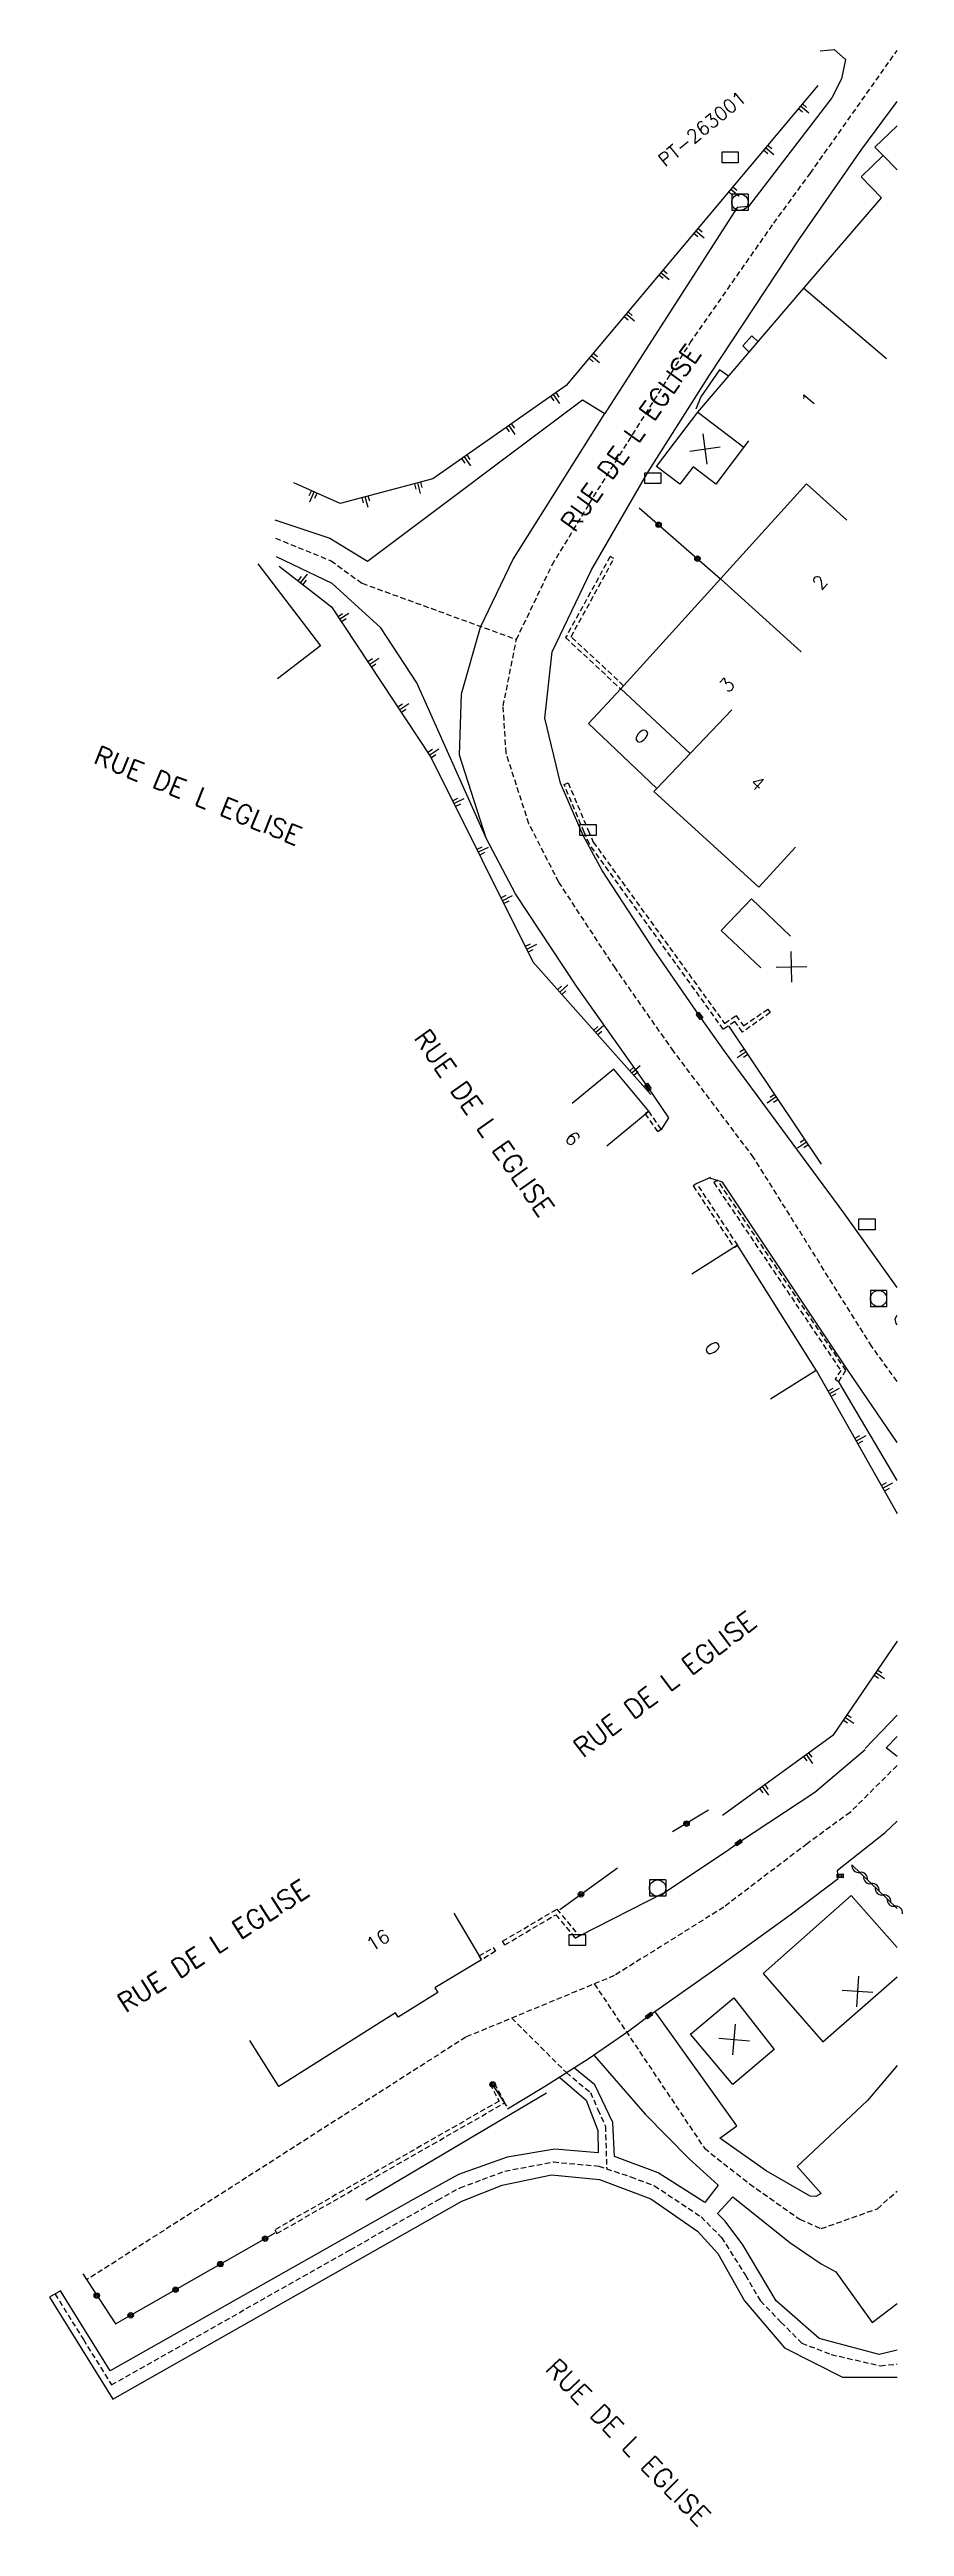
# Model space of a CAD drawing. Header units: millimetres. Extents: x 215106 to 216001, y 109646 to 110000.
# Drawn here: x 215922 to 216000.7, y 109646.4 to 109874.5 of the extents above; entities that cross this region are included whole.
import ezdxf
from ezdxf.enums import TextEntityAlignment as Align

# ---------------------------------------------------------------- set-up
doc = ezdxf.new("R2010")
doc.units = ezdxf.units.MM
doc.linetypes.add('DASHED', pattern=[0.75, 0.5, -0.25])
doc.layers.get('0').update_dxf_attribs({"linetype": 'CONTINUOUS'})
for name, color, linetype in [('W0001', 6, 'DASHED'), ('W0008', 7, 'CONTINUOUS'), ('W0100', 7, 'CONTINUOUS'), ('W0105', 7, 'CONTINUOUS'), ('W0112', 1, 'DASHED'), ('W0211', 2, 'CONTINUOUS'), ('W0302', 3, 'CONTINUOUS'), ('W0310', 3, 'CONTINUOUS'), ('W0322', 7, 'CONTINUOUS'), ('W0400', 7, 'CONTINUOUS'), ('W0420', 7, 'CONTINUOUS'), ('W0984', 7, 'CONTINUOUS'), ('W0989', 7, 'CONTINUOUS'), ('W0991', 7, 'CONTINUOUS'), ('W1102', 7, 'CONTINUOUS'), ('W1471', 7, 'CONTINUOUS')]:
    doc.layers.add(name, color=color, linetype=linetype)
doc.styles.get("Standard").update_dxf_attribs({"font": 'romans.shx', "width": 0.85})

msp = doc.modelspace()

# ---------------------------------------------------------------- texts
at = {"layer": 'W0984'}
msp.add_text('PT-263001', height=1.25, rotation=39.3429, dxfattribs=at).set_placement((215982.04, 109867.18), align=Align.MIDDLE)
at = {"layer": 'W0989'}
for rotation, p in [(54.7087, (215975.47, 109838.71)), (337.8319, (215935.61, 109805.78)), (305.1065, (215961.97, 109775.65)), (37.2345, (215978.62, 109723.93)), (32.6318, (215937.03, 109699.83)), (314.4342, (215975.23, 109654.13))]:
    msp.add_text('RUE DE L EGLISE', height=1.75, rotation=rotation, dxfattribs=at).set_placement(p, align=Align.MIDDLE)
at = {"layer": 'W0991'}
for s, rotation, p in [('1', 49.5248, (215991.86, 109842.24)), ('2', 47.8674, (215992.89, 109825.41)), ('3', 47.7919, (215984.33, 109815.96)), ('0', 316.3561, (215976.5, 109811.25)), ('4', 317.5775, (215987.16, 109806.9)), ('6', 309.5561, (215970.13, 109774.18)), ('0', 302.1816, (215983.02, 109754.88)), ('16', 31.7175, (215952.2, 109700.36))]:
    msp.add_text(s, height=1.25, rotation=rotation, dxfattribs=at).set_placement(p, align=Align.MIDDLE)

# ---------------------------------------------------------------- blocks, each defined once
blk = doc.blocks.new('T1471')
at = {"color": 0, "linetype": 'Continuous', "flags": 128}
blk.add_lwpolyline([(-0.75, -0.5), (-0.75, 0.5), (0.75, 0.5), (0.75, -0.5), (-0.75, -0.5)], dxfattribs=at)
blk = doc.blocks.new('T420')
for p, q in [((0.75, 0.75), (-0.75, 0.75)), ((-0.75, 0.75), (-0.75, -0.75)), ((0.75, 0.75), (0.75, -0.75)), ((0.75, -0.75), (-0.75, -0.75))]:
    blk.add_line(p, q)
blk.add_ellipse((0, 0), major_axis=(-0.53, 0.53), ratio=1, start_param=3.926991, end_param=10.210176)
blk = doc.blocks.new('T400')
for p, q in [((-0.15, 0.3), (0.15, 0.3)), ((-0.15, -0.25), (-0.15, 0.3)), ((-0.15, 0.15), (0.15, 0.15)), ((-0.15, 0), (0.15, 0)), ((0.15, 0.3), (0.15, -0.25)), ((-0.15, -0.15), (0.15, -0.15)), ((-0.15, -0.25), (-0.15, -0.3)), ((-0.15, -0.3), (0.15, -0.3)), ((0.15, -0.3), (0.15, -0.25))]:
    blk.add_line(p, q)
blk = doc.blocks.new('t991o')
at = {"color": 0, "linetype": 'Continuous'}
for p, q in [((-1, 1), (1, -1)), ((-1, -1), (1, 1))]:
    blk.add_line(p, q, dxfattribs=at)
blk = doc.blocks.new('t310o')
at = {"color": 0, "linetype": 'Continuous'}
for centre, start, end in [((-0.5, 0.38), 216.8699, 323.1304), ((0.5, -0.37), 36.8699, 143.1303)]:
    blk.add_arc(centre, 0.625, start, end, dxfattribs=at)
blk = doc.blocks.new('t322o')
at = {"color": 0, "linetype": 'Continuous'}
for radius in [0.25, 0.15]:
    blk.add_circle((0, 0), radius, dxfattribs=at)
blk = doc.blocks.new('t211o')
at = {"color": 0, "linetype": 'Continuous'}
for p, q in [((-0.29, 0.5), (-0.29, 0)), ((0, 1), (0, 0)), ((0.29, 0.5), (0.29, 0))]:
    blk.add_line(p, q, dxfattribs=at)

# ---------------------------------------------------------------- linework, layer by layer
at = {"layer": 'W0001'}
for points in [[(216000, 109751.82), (215997.66, 109755.04), (215986.79, 109772.44), (215979.43, 109782.21), (215974.06, 109789.86), (215968.85, 109797.8), (215966.1, 109803.17), (215963.99, 109809.7), (215963.73, 109814.02), (215964.95, 109820.15), (215968.24, 109827.01), (215971.66, 109832.64), (215980.95, 109847.46), (215988.64, 109858.48), (215992, 109863.07), (216000, 109874.38)], [(215942.77, 109829.47), (215947.88, 109827.39), (215950.73, 109825.32), (215964.95, 109820.15)], [(216000, 109716.44), (215995.67, 109712.13), (215991.72, 109709.24), (215984.04, 109703.4), (215973.96, 109697.09), (215960.29, 109691.43), (215925.37, 109669.07)], [(215972.12, 109696.33), (215982.26, 109681.19), (215986.42, 109677.91), (215991.05, 109674.65), (215993.02, 109673.79), (215998.2, 109675.63), (216000, 109677.25)], [(215964.52, 109693.18), (215969.55, 109688.16), (215971.76, 109686.33), (215972.45, 109684.76), (215973.14, 109683.2), (215973.26, 109679.31)], [(215922.47, 109667.77), (215925.07, 109663.58), (215927.67, 109659.4), (215942.68, 109667.9), (215949.65, 109671.85), (215957.69, 109676.41), (215959.76, 109677.56), (215961.82, 109678.32), (215963.87, 109679.09), (215966.1, 109679.51), (215968.34, 109679.93), (215972.53, 109679.55), (215975.47, 109678.56), (215977.65, 109677.74), (215981.95, 109674.88), (215983.83, 109672.98), (215986.03, 109669.52), (215987.41, 109667.14), (215989.31, 109665.19), (215991.22, 109663.25), (215993.94, 109662.2), (215998.45, 109661.16), (216000, 109661.32)]]:
    msp.add_lwpolyline(points, dxfattribs=at)
at = {"layer": 'W0008'}
for points in [[(215992.92, 109874.36), (215994.2, 109874.48), (215995.24, 109873.55), (215994.88, 109871.77), (215993.99, 109870.04), (215986.32, 109860.01), (215985.27, 109859.93), (215973.1, 109840.96)], [(216000, 109760.46), (215995.1, 109767.33), (215984.21, 109782.1), (215981.81, 109785.47), (215977.63, 109791.52), (215972.84, 109798.87), (215971.08, 109802.08), (215969, 109806.9), (215967.57, 109812.89), (215968.24, 109819.02), (215971.85, 109826.56), (215977.08, 109835.57), (215982.72, 109844.48), (215990.95, 109856.94), (215996.74, 109865.3), (216000, 109869.68)], [(215942.69, 109831.17), (215947.77, 109829.48), (215951.24, 109827.37), (215971.04, 109842.21), (215973.1, 109840.96)], [(215978.3, 109775.03), (215978.98, 109776.08), (215977.06, 109778.95), (215970.48, 109788.21), (215964.87, 109796.73), (215962.17, 109801.86), (215959.7, 109809.5), (215959.89, 109815.15), (215961.65, 109821.28), (215964.63, 109827.47), (215973.1, 109840.96)], [(215962.19, 109801.79), (215955.77, 109816.15), (215952.45, 109821.22), (215947.99, 109825.31), (215942.86, 109827.77)], [(216000, 109746.2), (215995.4, 109752.94), (215983.92, 109770.16), (215982.66, 109770.56), (215982.83, 109770.6), (215981.57, 109770.04)], [(216000, 109757.04), (215999.92, 109757.15), (215999.81, 109757.58), (216000, 109757.93)], [(215970.75, 109700.77), (215978.52, 109704.71), (215984.28, 109708.54), (215985.41, 109709.34), (215992.44, 109713.98), (215997.07, 109717.93)], [(216000, 109717.26), (215998.98, 109718.08), (216000, 109719.12)], [(215964.14, 109684.84), (215967.53, 109686.89), (215971.56, 109689.43), (215975.31, 109692.01), (215977.17, 109693.42), (215983.2, 109697.67), (215990.15, 109702.69), (215994.59, 109706.04), (215994.52, 109706.82), (215998.9, 109710.28), (216000, 109711.32)], [(216000, 109688.83), (215997.27, 109685.59), (215990.79, 109679.51), (215993.01, 109677.02), (215992.52, 109676.75), (215992, 109676.78), (215987.96, 109679.11), (215983.68, 109682.11), (215985.24, 109683.25), (215977.76, 109693.72)], [(215968.95, 109687.71), (215971.36, 109685.62), (215972.45, 109682.82), (215972.47, 109680.78), (215968.49, 109681.1), (215964.08, 109680.36), (215959.6, 109678.79), (215955.44, 109676.49), (215927.54, 109660.7), (215922.98, 109668.05), (215921.96, 109667.49), (215927.79, 109658.09), (215959.93, 109676.33), (215963.65, 109677.81), (215968.18, 109678.76), (215972.59, 109678.32), (215977.31, 109676.55), (215981.61, 109673.55), (215983.48, 109671.49), (215985.95, 109667.14), (215989.63, 109662.82), (215994.97, 109660.1), (216000, 109660.12)], [(215972.1, 109689.74), (215976.8, 109684.32), (215980.83, 109680.26), (215983.52, 109677.8), (215982.3, 109676.2), (215978, 109678.92), (215973.97, 109680.44), (215973.83, 109683.57), (215972.16, 109687.03), (215970.32, 109688.55)], [(216000, 109662.61), (215998.35, 109662.2), (215992.81, 109663.68), (215988.86, 109667.13), (215985.81, 109672.3), (215984.18, 109674.48), (215983.46, 109675.18), (215984.87, 109676.71), (215990.11, 109672.53), (215993.02, 109670.55), (215994.37, 109669.8), (215997.71, 109665.15), (216000, 109666.9)]]:
    msp.add_lwpolyline(points, dxfattribs=at)
at = {"layer": 'W0100'}
for points in [[(215986.33, 109838.43), (215983.3, 109834.45), (215981.22, 109836.04), (215980.01, 109834.44), (215977.85, 109836.06), (215981.66, 109841.07), (215991.42, 109852.5), (215998.55, 109860.81), (215996.68, 109862.76), (215998.73, 109864.73), (215997.95, 109865.49), (216000, 109867.46)], [(215990.65, 109801.01), (215987.28, 109797.32), (215977.61, 109806.15), (215977.87, 109806.42), (215971.59, 109812.42), (215974.55, 109815.59), (215983.75, 109825.74), (215991.66, 109834.48), (215995.36, 109831.12)], [(215941.13, 109827.1), (215946.92, 109819.56), (215942.95, 109816.51)], [(215987.44, 109789.91), (215983.81, 109793.35), (215986.58, 109796.27), (215990.2, 109792.83)], [(215973.28, 109773.51), (215977.13, 109776.7), (215973.92, 109780.58), (215970.07, 109777.4)], [(215988.33, 109750.2), (215992.56, 109752.86), (215985.32, 109764.37), (215981.09, 109761.7)], [(216000, 109699.68), (215995.78, 109704.46), (215987.66, 109697.29), (215993.15, 109691.01), (216000, 109696.99)], [(215959.17, 109702.84), (215961.74, 109698.55), (215957.42, 109695.96), (215957.71, 109695.54), (215954.06, 109693.28), (215953.82, 109693.66), (215943.07, 109686.88), (215940.4, 109691.12)], [(215988.69, 109690.29), (215984.86, 109687.08), (215980.98, 109691.69), (215984.98, 109695.06), (215988.69, 109690.29)]]:
    msp.add_lwpolyline(points, dxfattribs=at)
at = {"layer": 'W0105'}
for p, q in [((215986.63, 109848.1), (215985.8, 109847.19)), ((215986.39, 109846.61), (215985.8, 109847.19)), ((215987.21, 109847.57), (215986.63, 109848.1)), ((215984.49, 109844.39), (215983.65, 109844.97))]:
    msp.add_line(p, q, dxfattribs=at)
msp.add_lwpolyline([(215983.65, 109844.97), (215981.92, 109842.48), (215981.48, 109841.35)], dxfattribs=at)
at = {"layer": 'W0112'}
for p, q in [((215973.58, 109827.78), (215969.48, 109820.32)), ((215969.48, 109820.32), (215974.55, 109815.59)), ((215971.18, 109802.41), (215969.34, 109806.79)), ((215977.13, 109776.7), (215976.8, 109776.47)), ((215978.28, 109775.05), (215977.13, 109776.7)), ((215981.57, 109770.04), (215981.23, 109769.82)), ((215985.33, 109764.36), (215981.57, 109770.04)), ((215995.28, 109752.84), (215983.46, 109770.35)), ((215994.63, 109751.8), (215995.28, 109752.84)), ((215961.74, 109698.55), (215961.53, 109698.9)), ((215963.02, 109699.33), (215961.74, 109698.55)), ((215963.88, 109699.93), (215963.68, 109700.27)), ((215942.89, 109673.34), (215963.88, 109685.38)), ((215963.88, 109685.38), (215962.86, 109687.32))]:
    msp.add_line(p, q, dxfattribs=at)
for points in [[(215969.98, 109820.4), (215973.93, 109827.59), (215973.58, 109827.78)], [(215974.55, 109815.59), (215974.82, 109815.89), (215969.98, 109820.4)], [(215969.34, 109806.79), (215969.71, 109806.95), (215971.55, 109802.57), (215972.02, 109801.49), (215984.11, 109784.79), (215985.16, 109785.51), (215985.85, 109784.55)], [(215988.32, 109785.78), (215985.76, 109783.99), (215985.06, 109784.96), (215984.01, 109784.24), (215971.67, 109801.29), (215971.18, 109802.41)], [(215985.85, 109784.55), (215988.09, 109786.11), (215988.32, 109785.78)], [(215976.8, 109776.47), (215977.96, 109774.82), (215978.28, 109775.05)], [(215981.23, 109769.82), (215984.99, 109764.14), (215985.33, 109764.36)], [(215983.46, 109770.35), (215983.13, 109770.13), (215994.81, 109752.83)], [(215994.81, 109752.83), (215994.29, 109752.01), (215994.63, 109751.8)], [(215963.68, 109700.27), (215968.67, 109703.22), (215970.71, 109700.77)], [(215963.88, 109699.93), (215968.58, 109702.7), (215970.36, 109700.54), (215970.71, 109700.77)], [(215961.53, 109698.9), (215962.81, 109699.67), (215963.02, 109699.33)], [(215963.35, 109685.54), (215942.69, 109673.68), (215942.89, 109673.34)], [(215962.86, 109687.32), (215962.51, 109687.13), (215963.35, 109685.54)]]:
    msp.add_lwpolyline(points, dxfattribs=at)
at = {"layer": 'W0211'}
for p, q in [((215993.05, 109771.81), (215984.51, 109784.57)), ((216000, 109742.7), (215994.63, 109751.79))]:
    msp.add_line(p, q, dxfattribs=at)
for points in [[(215992.71, 109871.17), (215969.54, 109843.53), (215957.26, 109834.93), (215948.72, 109832.67), (215944.45, 109834.56)], [(215943.09, 109826.91), (215947.93, 109823.14), (215957.08, 109809.32), (215966.46, 109790.45), (215977.33, 109778.23)], [(215992.56, 109752.86), (216000, 109739.65)], [(216000, 109727.88), (215994.07, 109719.2), (215983.93, 109711.85)], [(215997.07, 109718.02), (216000, 109721.08)]]:
    msp.add_lwpolyline(points, dxfattribs=at)
at = {"layer": 'W0302'}
msp.add_line((215967.73, 109686.27), (215951.08, 109676.42), dxfattribs=at)
at = {"layer": 'W0310'}
msp.add_line((215995.83, 109707.3), (216000, 109703.27), dxfattribs=at)
at = {"layer": 'W0322'}
for p, q in [((215976.25, 109832.27), (215983.75, 109825.74)), ((215982.64, 109712.33), (215979.32, 109710.33)), ((215968.96, 109703.19), (215974.26, 109707.01)), ((215964.05, 109685.07), (215962.67, 109687.2))]:
    msp.add_line(p, q, dxfattribs=at)
msp.add_lwpolyline([(215925.02, 109669.62), (215928.02, 109665.01), (215942.73, 109673.4)], dxfattribs=at)
at = {"layer": 'W1102'}
for p, q in [((215998.73, 109864.73), (216000, 109863.41)), ((215991.42, 109852.5), (215999.02, 109846.01)), ((215981.66, 109841.07), (215985.89, 109837.85)), ((215983.75, 109825.74), (215991.16, 109819.02)), ((215974.55, 109815.59), (215980.94, 109809.64)), ((215977.87, 109806.42), (215984.77, 109813.66))]:
    msp.add_line(p, q, dxfattribs=at)

# ---------------------------------------------------------------- block references
at = {"layer": 'W0211'}
for p, rotation in [((215991.1, 109869.25), 230.0276212340547), ((215987.89, 109865.42), 230.0276212340547), ((215984.68, 109861.59), 230.0276212340547), ((215981.47, 109857.76), 230.0276212340547), ((215978.25, 109853.92), 230.0276212340547), ((215975.04, 109850.09), 230.0276212340547), ((215971.83, 109846.26), 230.0276212340547), ((215968.36, 109842.71), 214.9953643995007), ((215964.27, 109839.84), 214.9953643995007), ((215960.17, 109836.97), 214.9953643995007), ((215946.33, 109833.73), 156.0624337632232), ((215955.86, 109834.56), 194.8558829941564), ((215951.03, 109833.28), 194.8558829941564), ((215945.06, 109825.38), 322.0660241364718), ((215948.68, 109822), 303.5021115281899), ((215951.44, 109817.83), 303.5021115281899), ((215954.2, 109813.66), 303.5021115281899), ((215956.96, 109809.49), 303.5021115281899), ((215959.21, 109805.03), 296.4338005320809), ((215961.44, 109800.55), 296.4338005320809), ((215963.66, 109796.08), 296.4338005320809), ((215965.89, 109791.6), 296.4338005320809), ((215968.93, 109787.67), 311.6631852703039), ((215972.26, 109783.94), 311.6631852703039), ((215975.58, 109780.2), 311.6631852703039), ((215986.1, 109782.2), 123.7884115610914), ((215988.88, 109778.04), 123.7884115610914), ((215991.66, 109773.89), 123.7884115610914), ((215993.79, 109750.68), 299.3838998177565), ((215996.24, 109746.32), 299.3838998177565), ((215998.7, 109741.97), 299.3838998177565), ((215998.03, 109724.99), 235.6547360162718), ((215995.2, 109720.87), 235.6547360162718), ((215991.65, 109717.45), 215.9641122510508), ((215987.61, 109714.51), 215.9641122510508)]:
    msp.add_blockref('t211o', p, dxfattribs=dict(at, rotation=rotation))
at = {"layer": 'W0310', "rotation": 315.9771157220421}
for p in [(215996.55, 109706.6), (215997.63, 109705.56), (215998.71, 109704.52), (215999.79, 109703.48)]:
    msp.add_blockref('t310o', p, dxfattribs=at)
at = {"layer": 'W0322'}
for p, rotation in [((215978.04, 109830.71), 318.9712438497806), ((215981.62, 109827.59), 318.9712438497806), ((215980.61, 109711.1), 211.1004315778053), ((215970.89, 109704.58), 35.71108532555727), ((215962.76, 109687.07), 123.0562594019121), ((215941.81, 109672.87), 29.69335534717647), ((215937.68, 109670.52), 29.69335534717647), ((215926.31, 109667.63), 303.0543355652759), ((215933.56, 109668.17), 29.69335534717647), ((215929.43, 109665.81), 29.69335534717647)]:
    msp.add_blockref('t322o', p, dxfattribs=dict(at, rotation=rotation))
at = {"layer": 'W0400'}
for p, rotation in [((215981.81, 109785.47), 215.5468583366023), ((215977.06, 109778.95), 33.81149903724481), ((215985.41, 109709.34), 125.3134359872012), ((215994.77, 109706.28), 90), ((215977.17, 109693.42), 127.1616765671888)]:
    msp.add_blockref('T400', p, dxfattribs=dict(at, rotation=rotation))
at = {"layer": 'W0420'}
for p in [(215985.53, 109860.41), (215998.29, 109759.45), (215977.95, 109705.15)]:
    msp.add_blockref('T420', p, dxfattribs=at)
at = {"layer": 'W0991'}
for p, rotation in [((215982.32, 109837.69), 52.7069459427072), ((215990.27, 109789.99), 46.50114268470068), ((215996.35, 109695.63), 221.4023533183612), ((215984.99, 109691.2), 40.1072126005178)]:
    msp.add_blockref('t991o', p, dxfattribs=dict(at, rotation=rotation))
at = {"layer": 'W1471'}
for p in [(215984.63, 109864.54), (215977.51, 109835), (215971.53, 109802.6), (215997.22, 109766.28), (215970.56, 109700.37)]:
    msp.add_blockref('T1471', p, dxfattribs=at)

msp.set_redraw_order([(e.dxf.handle, doc.entitydb.next_handle()) for e in msp.query("TEXT MTEXT ATTDEF DIMENSION ARC_DIMENSION")])  # texts and dimensions are drawn at this point

doc.saveas('drawing.dxf')
